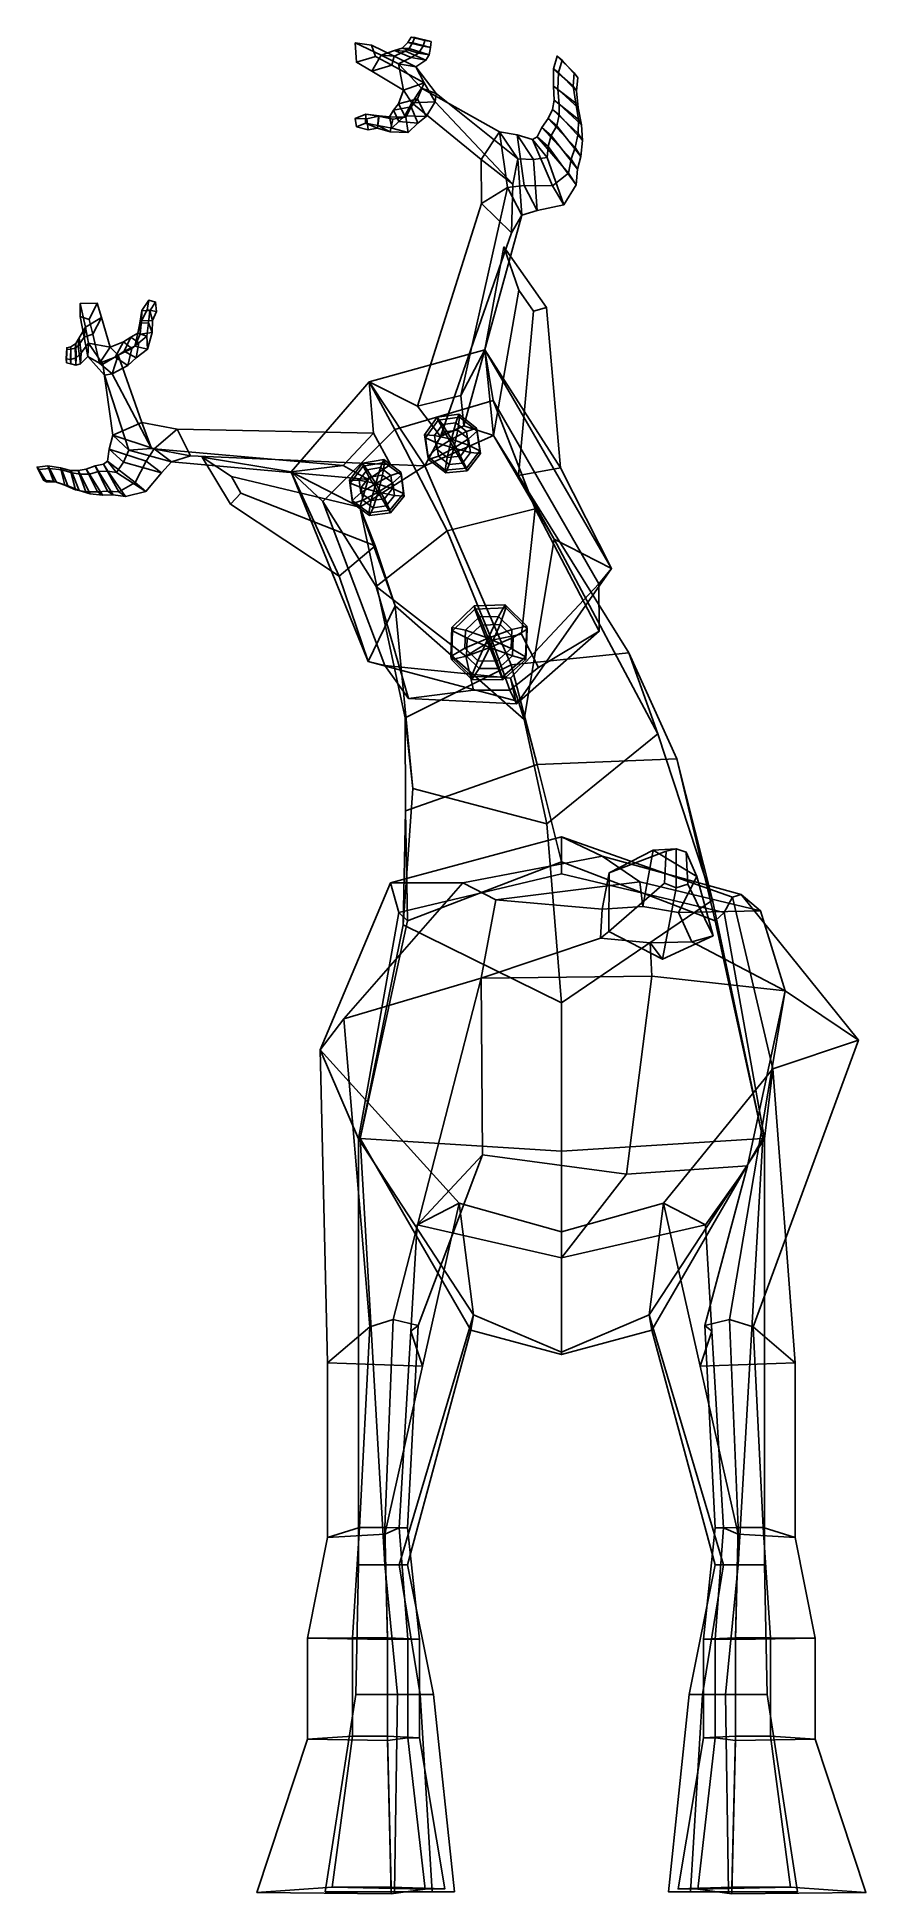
# Model space of a CAD drawing. Extents: x -145 to 84, y -151 to 364.
import ezdxf

# ---------------------------------------------------------------- set-up
doc = ezdxf.new("R2010")
doc.units = 0

msp = doc.modelspace()

# ---------------------------------------------------------------- linework, layer by layer
for points in [[(-57.209396, 362.201935, 188.725815), (-52.739746, 361.524475, 187.357483), (-51.609909, 358.399811, 186.522003), (-56.867954, 356.816132, 188.086014)], [(-50.028374, 358.768646, 191.653244), (-57.209396, 362.201935, 188.725815), (-56.867954, 356.816132, 188.086014), (-52.61097, 354.3526, 189.770981)], [(-50.028374, 358.768646, 191.653244), (-46.42503, 358.520447, 189.298279), (-52.739746, 361.524475, 187.357483), (-57.209396, 362.201935, 188.725815)], [(-46.42503, 358.520447, 189.298279), (-47.078739, 356.011017, 187.741486), (-51.609909, 358.399811, 186.522003), (-52.739746, 361.524475, 187.357483)], [(-41.656738, 358.101776, 190.708862), (-39.624702, 359.364105, 188.287827), (-44.175438, 360.769623, 187.926178), (-46.269798, 360.094116, 189.312576)], [(-46.269798, 360.094116, 189.312576), (-44.175438, 360.769623, 187.926178), (-42.208443, 360.682281, 185.260757), (-43.292843, 359.906372, 186.904526)], [(-39.624702, 359.364105, 188.287827), (-38.401093, 361.270569, 183.965881), (-42.586548, 362.303619, 184.257904), (-44.175438, 360.769623, 187.926178)], [(-44.175438, 360.769623, 187.926178), (-42.586548, 362.303619, 184.257904), (-41.338974, 362.227875, 181.637848), (-42.208443, 360.682281, 185.260757)], [(-43.292843, 359.906372, 186.904526), (-42.208443, 360.682281, 185.260757), (-36.7215, 358.898407, 185.256912), (-37.594772, 357.414032, 188.107224)], [(-38.401093, 361.270569, 183.965881), (-37.883194, 362.89447, 180.11026), (-41.658791, 363.793152, 180.494766), (-42.586548, 362.303619, 184.257904)], [(-42.586548, 362.303619, 184.257904), (-41.658791, 363.793152, 180.494766), (-40.636444, 363.716431, 178.103943), (-41.338974, 362.227875, 181.637848)], [(-42.208443, 360.682281, 185.260757), (-41.338974, 362.227875, 181.637848), (-36.370197, 360.895264, 180.902618), (-36.7215, 358.898407, 185.256912)], [(-36.168556, 362.555115, 177.299637), (-40.636444, 363.716431, 178.103943), (-41.658791, 363.793152, 180.494766), (-37.883194, 362.89447, 180.11026)], [(-41.338974, 362.227875, 181.637848), (-40.636444, 363.716431, 178.103943), (-36.168556, 362.555115, 177.299637), (-36.370197, 360.895264, 180.902618)], [(-36.7215, 358.898407, 185.256912), (-36.370197, 360.895264, 180.902618), (-38.401093, 361.270569, 183.965881), (-39.624702, 359.364105, 188.287827)], [(-36.370197, 360.895264, 180.902618), (-36.168556, 362.555115, 177.299637), (-37.883194, 362.89447, 180.11026), (-38.401093, 361.270569, 183.965881)], [(-52.61097, 354.3526, 189.770981), (-56.867954, 356.816132, 188.086014), (-51.609909, 358.399811, 186.522003), (-47.078739, 356.011017, 187.741486)], [(-43.791931, 349.063019, 193.314331), (-45.230873, 356.394897, 193.626785), (-50.028374, 358.768646, 191.653244), (-52.61097, 354.3526, 189.770981)], [(-43.791931, 349.063019, 193.314331), (-52.61097, 354.3526, 189.770981), (-47.078739, 356.011017, 187.741486), (-38.09042, 351.077789, 190.195557)], [(-45.230873, 356.394897, 193.626785), (-41.656738, 358.101776, 190.708862), (-46.269798, 360.094116, 189.312576), (-50.028374, 358.768646, 191.653244)], [(-50.028374, 358.768646, 191.653244), (-46.269798, 360.094116, 189.312576), (-43.292843, 359.906372, 186.904526), (-46.42503, 358.520447, 189.298279)], [(-38.09042, 351.077789, 190.195557), (-47.078739, 356.011017, 187.741486), (-46.42503, 358.520447, 189.298279), (-40.429108, 355.559692, 191.159271)], [(-46.42503, 358.520447, 189.298279), (-43.292843, 359.906372, 186.904526), (-37.594772, 357.414032, 188.107224), (-40.429108, 355.559692, 191.159271)], [(-40.429108, 355.559692, 191.159271), (-37.594772, 357.414032, 188.107224), (-41.656738, 358.101776, 190.708862), (-45.230873, 356.394897, 193.626785)], [(-38.830856, 349.632538, 196.450256), (-45.230873, 356.394897, 193.626785), (-43.791931, 349.063019, 193.314331), (-41.523941, 345.614288, 194.861572)], [(-38.830856, 349.632538, 196.450256), (-34.792301, 348.147949, 192.987656), (-40.429108, 355.559692, 191.159271), (-45.230873, 356.394897, 193.626785)], [(-37.594772, 357.414032, 188.107224), (-36.7215, 358.898407, 185.256912), (-39.624702, 359.364105, 188.287827), (-41.656738, 358.101776, 190.708862)], [(-34.792301, 348.147949, 192.987656), (-34.998318, 345.861755, 191.325943), (-38.09042, 351.077789, 190.195557), (-40.429108, 355.559692, 191.159271)], [(3.257253, 350.233032, 181.931717), (3.534431, 353.869751, 179.4272), (-1.220804, 358.520691, 180.188141), (-2.191227, 354.985229, 183.090546)], [(-2.191227, 354.985229, 183.090546), (-1.220804, 358.520691, 180.188141), (0.173957, 357.388702, 177.577469), (-0.840247, 353.942902, 180.128036)], [(3.534431, 353.869751, 179.4272), (4.515545, 352.475128, 176.508102), (0.173957, 357.388702, 177.577469), (-1.220804, 358.520691, 180.188141)], [(-0.840247, 353.942902, 180.128036), (0.173957, 357.388702, 177.577469), (4.515545, 352.475128, 176.508102), (4.152372, 348.86319, 178.647675)], [(-38.09042, 351.077789, 190.195557), (-39.906868, 346.67868, 188.320496), (-45.203869, 345.314545, 191.197906), (-43.791931, 349.063019, 193.314331)], [(-34.998318, 345.861755, 191.325943), (-37.548523, 341.744019, 189.103928), (-39.906868, 346.67868, 188.320496), (-38.09042, 351.077789, 190.195557)], [(3.964723, 345.519012, 184.784454), (3.257253, 350.233032, 181.931717), (-2.191227, 354.985229, 183.090546), (-2.214362, 350.211731, 186.49733)], [(-2.214362, 350.211731, 186.49733), (-2.191227, 354.985229, 183.090546), (-0.840247, 353.942902, 180.128036), (-1.00257, 349.317413, 183.139877)], [(4.760288, 340.924561, 187.547729), (3.964723, 345.519012, 184.784454), (-2.214362, 350.211731, 186.49733), (-1.998214, 346.277252, 189.325836)], [(-1.998214, 346.277252, 189.325836), (-2.214362, 350.211731, 186.49733), (-1.00257, 349.317413, 183.139877), (-0.603765, 345.222992, 185.614929)], [(-1.00257, 349.317413, 183.139877), (-0.840247, 353.942902, 180.128036), (4.152372, 348.86319, 178.647675), (4.681122, 344.2146, 181.097336)], [(4.152372, 348.86319, 178.647675), (4.515545, 352.475128, 176.508102), (3.534431, 353.869751, 179.4272), (3.257253, 350.233032, 181.931717)], [(4.681122, 344.2146, 181.097336), (4.152372, 348.86319, 178.647675), (3.257253, 350.233032, 181.931717), (3.964723, 345.519012, 184.784454)], [(-39.906868, 346.67868, 188.320496), (-41.716091, 344.489594, 187.16008), (-46.556667, 343.519531, 189.799744), (-45.203869, 345.314545, 191.197906)], [(-45.203869, 345.314545, 191.197906), (-46.556667, 343.519531, 189.799744), (-45.109272, 340.395721, 190.796158), (-43.415039, 341.974609, 192.420578)], [(-43.791931, 349.063019, 193.314331), (-45.203869, 345.314545, 191.197906), (-43.415039, 341.974609, 192.420578), (-41.523941, 345.614288, 194.861572)], [(-41.523941, 345.614288, 194.861572), (-43.415039, 341.974609, 192.420578), (-37.548523, 341.744019, 189.103928), (-34.998318, 345.861755, 191.325943)], [(-37.548523, 341.744019, 189.103928), (-39.85804, 339.941925, 187.723434), (-41.716091, 344.489594, 187.16008), (-39.906868, 346.67868, 188.320496)], [(-17.154545, 337.531525, 204.196701), (-38.830856, 349.632538, 196.450256), (-41.523941, 345.614288, 194.861572), (-22.235655, 329.88501, 204.893051)], [(-13.483819, 323.028992, 198.187912), (-22.235655, 329.88501, 204.893051), (-41.523941, 345.614288, 194.861572), (-34.998318, 345.861755, 191.325943)], [(-12.127224, 330.031342, 199.40239), (-34.792301, 348.147949, 192.987656), (-38.830856, 349.632538, 196.450256), (-17.154545, 337.531525, 204.196701)], [(-12.127224, 330.031342, 199.40239), (-13.483819, 323.028992, 198.187912), (-34.998318, 345.861755, 191.325943), (-34.792301, 348.147949, 192.987656)], [(4.651094, 337.078339, 190.188232), (4.760288, 340.924561, 187.547729), (-1.998214, 346.277252, 189.325836), (-2.514329, 343.699829, 191.585281)], [(-2.514329, 343.699829, 191.585281), (-1.998214, 346.277252, 189.325836), (-0.603765, 345.222992, 185.614929), (-0.657724, 342.203613, 187.563049)], [(-0.603765, 345.222992, 185.614929), (-1.00257, 349.317413, 183.139877), (4.681122, 344.2146, 181.097336), (5.595669, 339.42337, 183.466248)], [(-0.657724, 342.203613, 187.563049), (-0.603765, 345.222992, 185.614929), (5.595669, 339.42337, 183.466248), (5.864353, 335.1362, 185.723206)], [(5.595669, 339.42337, 183.466248), (4.681122, 344.2146, 181.097336), (3.964723, 345.519012, 184.784454), (4.760288, 340.924561, 187.547729)], [(-50.780876, 341.857971, 183.214462), (-53.996723, 341.118195, 181.805725), (-57.236736, 341.186646, 183.751526), (-54.304321, 342.439606, 185.57988)], [(-54.304321, 342.439606, 185.57988), (-57.236736, 341.186646, 183.751526), (-56.85461, 338.936981, 184.078537), (-54.333134, 339.929352, 185.744507)], [(-53.651623, 338.03891, 181.742828), (-56.85461, 338.936981, 184.078537), (-57.236736, 341.186646, 183.751526), (-53.996723, 341.118195, 181.805725)], [(-54.333134, 339.929352, 185.744507), (-56.85461, 338.936981, 184.078537), (-53.651623, 338.03891, 181.742828), (-51.059711, 338.543152, 182.897186)], [(-50.588402, 342.009888, 187.191116), (-54.304321, 342.439606, 185.57988), (-54.333134, 339.929352, 185.744507), (-50.929325, 339.277832, 187.26915)], [(-50.929325, 339.277832, 187.26915), (-54.333134, 339.929352, 185.744507), (-51.059711, 338.543152, 182.897186), (-47.525299, 337.52298, 183.947937)], [(-46.778393, 341.05011, 184.424026), (-50.780876, 341.857971, 183.214462), (-54.304321, 342.439606, 185.57988), (-50.588402, 342.009888, 187.191116)], [(-51.059711, 338.543152, 182.897186), (-53.651623, 338.03891, 181.742828), (-53.996723, 341.118195, 181.805725), (-50.780876, 341.857971, 183.214462)], [(-47.525299, 337.52298, 183.947937), (-51.059711, 338.543152, 182.897186), (-50.780876, 341.857971, 183.214462), (-46.778393, 341.05011, 184.424026)], [(-47.662689, 341.664948, 188.511612), (-50.588402, 342.009888, 187.191116), (-50.929325, 339.277832, 187.26915), (-47.011559, 338.573029, 189.03801)], [(-43.188866, 341.630493, 185.891815), (-46.778393, 341.05011, 184.424026), (-50.588402, 342.009888, 187.191116), (-47.662689, 341.664948, 188.511612)], [(-41.716091, 344.489594, 187.16008), (-43.188866, 341.630493, 185.891815), (-47.662689, 341.664948, 188.511612), (-46.556667, 343.519531, 189.799744)], [(-46.556667, 343.519531, 189.799744), (-47.662689, 341.664948, 188.511612), (-47.011559, 338.573029, 189.03801), (-45.109272, 340.395721, 190.796158)], [(-42.529266, 337.349854, 185.907944), (-47.525299, 337.52298, 183.947937), (-46.778393, 341.05011, 184.424026), (-43.188866, 341.630493, 185.891815)], [(-45.109272, 340.395721, 190.796158), (-47.011559, 338.573029, 189.03801), (-42.529266, 337.349854, 185.907944), (-39.85804, 339.941925, 187.723434)], [(-43.415039, 341.974609, 192.420578), (-45.109272, 340.395721, 190.796158), (-39.85804, 339.941925, 187.723434), (-37.548523, 341.744019, 189.103928)], [(-39.85804, 339.941925, 187.723434), (-42.529266, 337.349854, 185.907944), (-43.188866, 341.630493, 185.891815), (-41.716091, 344.489594, 187.16008)], [(2.726069, 329.930267, 195.832382), (3.776738, 333.189941, 193.171768), (-3.643111, 341.189636, 194.072327), (-5.446861, 338.751556, 196.808197)], [(-5.446861, 338.751556, 196.808197), (-3.643111, 341.189636, 194.072327), (-1.280307, 339.147095, 189.74939), (-2.842676, 336.5065, 192.012421)], [(3.776738, 333.189941, 193.171768), (4.651094, 337.078339, 190.188232), (-2.514329, 343.699829, 191.585281), (-3.643111, 341.189636, 194.072327)], [(-3.643111, 341.189636, 194.072327), (-2.514329, 343.699829, 191.585281), (-0.657724, 342.203613, 187.563049), (-1.280307, 339.147095, 189.74939)], [(-1.280307, 339.147095, 189.74939), (-0.657724, 342.203613, 187.563049), (5.864353, 335.1362, 185.723206), (5.407629, 330.707397, 188.320755)], [(5.864353, 335.1362, 185.723206), (5.595669, 339.42337, 183.466248), (4.760288, 340.924561, 187.547729), (4.651094, 337.078339, 190.188232)], [(-47.011559, 338.573029, 189.03801), (-50.929325, 339.277832, 187.26915), (-47.525299, 337.52298, 183.947937), (-42.529266, 337.349854, 185.907944)], [(-14.912747, 322.040283, 208.136414), (-17.154545, 337.531525, 204.196701), (-22.235655, 329.88501, 204.893051), (-22.156126, 317.625153, 208.180832)], [(-14.912747, 322.040283, 208.136414), (-10.314656, 322.677368, 205.91333), (-12.263746, 336.710907, 202.349609), (-17.154545, 337.531525, 204.196701)], [(-17.154545, 337.531525, 204.196701), (-12.263746, 336.710907, 202.349609), (-7.75767, 329.844849, 198.042007), (-12.127224, 330.031342, 199.40239)], [(-10.314656, 322.677368, 205.91333), (-2.511525, 322.51828, 203.009506), (-8.052352, 335.390839, 201.092865), (-12.263746, 336.710907, 202.349609)], [(-12.263746, 336.710907, 202.349609), (-8.052352, 335.390839, 201.092865), (-3.912165, 330.42569, 196.317902), (-7.75767, 329.844849, 198.042007)], [(-2.511525, 322.51828, 203.009506), (1.976655, 326.097717, 198.782745), (-6.685314, 336.183289, 199.485107), (-8.052352, 335.390839, 201.092865)], [(-8.052352, 335.390839, 201.092865), (-6.685314, 336.183289, 199.485107), (-3.659278, 333.480377, 194.257675), (-3.912165, 330.42569, 196.317902)], [(1.976655, 326.097717, 198.782745), (2.726069, 329.930267, 195.832382), (-5.446861, 338.751556, 196.808197), (-6.685314, 336.183289, 199.485107)], [(-6.685314, 336.183289, 199.485107), (-5.446861, 338.751556, 196.808197), (-2.842676, 336.5065, 192.012421), (-3.659278, 333.480377, 194.257675)], [(-3.659278, 333.480377, 194.257675), (-2.842676, 336.5065, 192.012421), (4.510222, 327.187378, 190.45195), (4.078514, 322.866699, 192.887054)], [(-2.842676, 336.5065, 192.012421), (-1.280307, 339.147095, 189.74939), (5.407629, 330.707397, 188.320755), (4.510222, 327.187378, 190.45195)], [(5.407629, 330.707397, 188.320755), (5.864353, 335.1362, 185.723206), (4.651094, 337.078339, 190.188232), (3.776738, 333.189941, 193.171768)], [(-22.156126, 317.625153, 208.180832), (-22.235655, 329.88501, 204.893051), (-13.483819, 323.028992, 198.187912), (-13.828407, 309.544403, 200.1819)], [(-10.936101, 314.39032, 202.078445), (-13.828407, 309.544403, 200.1819), (-13.483819, 323.028992, 198.187912), (-12.127224, 330.031342, 199.40239)], [(-12.127224, 330.031342, 199.40239), (-7.75767, 329.844849, 198.042007), (-6.724673, 315.679199, 200.458694), (-10.936101, 314.39032, 202.078445)], [(-7.75767, 329.844849, 198.042007), (-3.912165, 330.42569, 196.317902), (0.65475, 317.254517, 197.314056), (-6.724673, 315.679199, 200.458694)], [(-3.912165, 330.42569, 196.317902), (-3.659278, 333.480377, 194.257675), (4.078514, 322.866699, 192.887054), (0.65475, 317.254517, 197.314056)], [(4.078514, 322.866699, 192.887054), (4.510222, 327.187378, 190.45195), (2.726069, 329.930267, 195.832382), (1.976655, 326.097717, 198.782745)], [(4.510222, 327.187378, 190.45195), (5.407629, 330.707397, 188.320755), (3.776738, 333.189941, 193.171768), (2.726069, 329.930267, 195.832382)], [(0.65475, 317.254517, 197.314056), (4.078514, 322.866699, 192.887054), (1.976655, 326.097717, 198.782745), (-2.511525, 322.51828, 203.009506)], [(-39.966473, 261.395996, 216.26712), (-27.915178, 264.390961, 216.144867), (-14.912747, 322.040283, 208.136414), (-22.156126, 317.625153, 208.180832)], [(-27.915178, 264.390961, 216.144867), (-27.028913, 256.014587, 207.362335), (-10.936101, 314.39032, 202.078445), (-14.912747, 322.040283, 208.136414)], [(-10.936101, 314.39032, 202.078445), (-6.724673, 315.679199, 200.458694), (-10.314656, 322.677368, 205.91333), (-14.912747, 322.040283, 208.136414)], [(-6.724673, 315.679199, 200.458694), (0.65475, 317.254517, 197.314056), (-2.511525, 322.51828, 203.009506), (-10.314656, 322.677368, 205.91333)], [(-39.966473, 261.395996, 216.26712), (-22.156126, 317.625153, 208.180832), (-13.828407, 309.544403, 200.1819), (-33.591049, 253.014435, 204.216492)], [(-27.028913, 256.014587, 207.362335), (-33.591049, 253.014435, 204.216492), (-13.828407, 309.544403, 200.1819), (-10.936101, 314.39032, 202.078445)], [(-11.784504, 293.580505, 206.96315), (-18.888695, 253.328079, 204.243912), (-21.243214, 277.062775, 227.635773), (-15.968771, 305.584991, 214.296143)], [(-4.126822, 288.759857, 210.91185), (-15.968771, 305.584991, 214.296143), (-21.243214, 277.062775, 227.635773), (-0.22027, 244.299545, 222.099945)], [(-15.968771, 305.584991, 214.296143), (-4.126822, 288.759857, 210.91185), (-7.767968, 287.828491, 205.850845), (-11.784504, 293.580505, 206.96315)], [(-7.767968, 287.828491, 205.850845), (-11.893986, 242.176712, 202.527786), (-18.888695, 253.328079, 204.243912), (-11.784504, 293.580505, 206.96315)], [(-133.50029, 289.949005, 179.942413), (-128.798782, 289.958862, 180.082626), (-131.018997, 285.515106, 177.887115), (-133.577393, 286.268311, 178.336777)], [(-132.090195, 283.348236, 182.708054), (-133.50029, 289.949005, 179.942413), (-133.577393, 286.268311, 178.336777), (-132.425888, 280.57782, 180.160324)], [(-132.090195, 283.348236, 182.708054), (-127.592163, 286.001526, 181.718918), (-128.798782, 289.958862, 180.082626), (-133.50029, 289.949005, 179.942413)], [(-127.592163, 286.001526, 181.718918), (-130.002182, 281.428894, 179.052704), (-131.018997, 285.515106, 177.887115), (-128.798782, 289.958862, 180.082626)], [(-116.480797, 285.113373, 176.82402), (-116.415298, 287.971222, 179.366837), (-114.517479, 290.801605, 177.989639), (-114.972244, 288.136871, 175.808899)], [(-116.415298, 287.971222, 179.366837), (-114.200264, 287.868958, 179.8479), (-112.620041, 290.308258, 178.557739), (-114.517479, 290.801605, 177.989639)], [(-112.314613, 287.668304, 176.098129), (-114.972244, 288.136871, 175.808899), (-114.517479, 290.801605, 177.989639), (-112.620041, 290.308258, 178.557739)], [(-114.200264, 287.868958, 179.8479), (-113.470078, 285.22937, 176.948471), (-112.314613, 287.668304, 176.098129), (-112.620041, 290.308258, 178.557739)], [(-4.126822, 288.759857, 210.91185), (-0.22027, 244.299545, 222.099945), (-11.893986, 242.176712, 202.527786), (-7.767968, 287.828491, 205.850845)], [(-132.090195, 283.348236, 182.708054), (-132.425888, 280.57782, 180.160324), (-134.104782, 278.196411, 177.382202), (-133.805878, 280.395294, 179.933121)], [(-131.226898, 278.947388, 184.59436), (-132.090195, 283.348236, 182.708054), (-133.805878, 280.395294, 179.933121), (-133.257355, 276.26413, 181.227692)], [(-132.425888, 280.57782, 180.160324), (-133.577393, 286.268311, 178.336777), (-131.018997, 285.515106, 177.887115), (-130.002182, 281.428894, 179.052704)], [(-125.252617, 277.787384, 185.199493), (-127.592163, 286.001526, 181.718918), (-132.090195, 283.348236, 182.708054), (-131.226898, 278.947388, 184.59436)], [(-125.252617, 277.787384, 185.199493), (-128.150909, 273.323883, 181.441971), (-130.002182, 281.428894, 179.052704), (-127.592163, 286.001526, 181.718918)], [(-118.392189, 278.053558, 178.860092), (-117.513092, 281.642456, 181.78096), (-117.008118, 284.424103, 180.685074), (-116.845306, 281.369843, 177.781311)], [(-117.513092, 281.642456, 181.78096), (-115.021828, 280.845459, 182.631485), (-114.534241, 284.591522, 181.133987), (-117.008118, 284.424103, 180.685074)], [(-116.845306, 281.369843, 177.781311), (-117.008118, 284.424103, 180.685074), (-116.415298, 287.971222, 179.366837), (-116.480797, 285.113373, 176.82402)], [(-117.008118, 284.424103, 180.685074), (-114.534241, 284.591522, 181.133987), (-114.200264, 287.868958, 179.8479), (-116.415298, 287.971222, 179.366837)], [(-113.537224, 281.886719, 177.810379), (-116.845306, 281.369843, 177.781311), (-116.480797, 285.113373, 176.82402), (-113.470078, 285.22937, 176.948471)], [(-113.470078, 285.22937, 176.948471), (-116.480797, 285.113373, 176.82402), (-114.972244, 288.136871, 175.808899), (-112.314613, 287.668304, 176.098129)], [(-115.021828, 280.845459, 182.631485), (-114.87294, 277.224304, 179.353455), (-113.537224, 281.886719, 177.810379), (-114.534241, 284.591522, 181.133987)], [(-114.534241, 284.591522, 181.133987), (-113.537224, 281.886719, 177.810379), (-113.470078, 285.22937, 176.948471), (-114.200264, 287.868958, 179.8479)], [(-134.615997, 274.85788, 178.532196), (-134.723358, 278.776764, 178.320236), (-136.085312, 277.919495, 174.399033), (-136.180634, 274.417572, 173.952209)], [(-134.723358, 278.776764, 178.320236), (-134.879059, 277.491394, 175.584366), (-136.099838, 277.250061, 171.762238), (-136.085312, 277.919495, 174.399033)], [(-133.805878, 280.395294, 179.933121), (-134.104782, 278.196411, 177.382202), (-134.879059, 277.491394, 175.584366), (-134.723358, 278.776764, 178.320236)], [(-134.104782, 278.196411, 177.382202), (-133.461487, 273.187897, 178.484879), (-134.709763, 272.844269, 175.429184), (-134.879059, 277.491394, 175.584366)], [(-133.257355, 276.26413, 181.227692), (-133.805878, 280.395294, 179.933121), (-134.723358, 278.776764, 178.320236), (-134.615997, 274.85788, 178.532196)], [(-132.425888, 280.57782, 180.160324), (-131.432358, 275.186127, 181.936722), (-133.461487, 273.187897, 178.484879), (-134.104782, 278.196411, 177.382202)], [(-131.432358, 275.186127, 181.936722), (-131.226898, 278.947388, 184.59436), (-133.257355, 276.26413, 181.227692), (-133.461487, 273.187897, 178.484879)], [(-128.150909, 273.323883, 181.441971), (-131.432358, 275.186127, 181.936722), (-132.425888, 280.57782, 180.160324), (-130.002182, 281.428894, 179.052704)], [(-127.229012, 273.061371, 187.805878), (-131.226898, 278.947388, 184.59436), (-131.432358, 275.186127, 181.936722), (-126.786118, 270.068756, 184.323059)], [(-127.229012, 273.061371, 187.805878), (-122.985901, 275.544159, 186.997635), (-125.252617, 277.787384, 185.199493), (-131.226898, 278.947388, 184.59436)], [(-128.150909, 273.323883, 181.441971), (-125.252617, 277.787384, 185.199493), (-121.506485, 279.24527, 183.74144), (-123.786301, 275.067871, 180.334259)], [(-125.252617, 277.787384, 185.199493), (-122.985901, 275.544159, 186.997635), (-119.172195, 277.404083, 185.229462), (-121.506485, 279.24527, 183.74144)], [(-123.786301, 275.067871, 180.334259), (-121.506485, 279.24527, 183.74144), (-119.504913, 280.567322, 182.715164), (-121.34343, 276.723236, 179.622711)], [(-121.506485, 279.24527, 183.74144), (-119.172195, 277.404083, 185.229462), (-117.237656, 279.034302, 183.973328), (-119.504913, 280.567322, 182.715164)], [(-121.34343, 276.723236, 179.622711), (-119.504913, 280.567322, 182.715164), (-117.513092, 281.642456, 181.78096), (-118.392189, 278.053558, 178.860092)], [(-119.172195, 277.404083, 185.229462), (-120.288185, 272.737732, 181.55896), (-117.99041, 274.82254, 180.607559), (-117.237656, 279.034302, 183.973328)], [(-119.504913, 280.567322, 182.715164), (-117.237656, 279.034302, 183.973328), (-115.021828, 280.845459, 182.631485), (-117.513092, 281.642456, 181.78096)], [(-114.87294, 277.224304, 179.353455), (-118.392189, 278.053558, 178.860092), (-116.845306, 281.369843, 177.781311), (-113.537224, 281.886719, 177.810379)], [(-117.237656, 279.034302, 183.973328), (-117.99041, 274.82254, 180.607559), (-114.87294, 277.224304, 179.353455), (-115.021828, 280.845459, 182.631485)], [(-136.180634, 274.417572, 173.952209), (-136.085312, 277.919495, 174.399033), (-137.256989, 277.648773, 170.443283), (-137.372314, 274.516144, 169.920059)], [(-137.302948, 273.491791, 167.10463), (-137.372314, 274.516144, 169.920059), (-137.256989, 277.648773, 170.443283), (-137.241562, 277.140839, 168.04808)], [(-136.138275, 273.158234, 170.871185), (-136.180634, 274.417572, 173.952209), (-137.372314, 274.516144, 169.920059), (-137.302948, 273.491791, 167.10463)], [(-136.099838, 277.250061, 171.762238), (-136.138275, 273.158234, 170.871185), (-137.302948, 273.491791, 167.10463), (-137.241562, 277.140839, 168.04808)], [(-136.085312, 277.919495, 174.399033), (-136.099838, 277.250061, 171.762238), (-137.241562, 277.140839, 168.04808), (-137.256989, 277.648773, 170.443283)], [(-134.709763, 272.844269, 175.429184), (-134.615997, 274.85788, 178.532196), (-136.180634, 274.417572, 173.952209), (-136.138275, 273.158234, 170.871185)], [(-134.879059, 277.491394, 175.584366), (-134.709763, 272.844269, 175.429184), (-136.138275, 273.158234, 170.871185), (-136.099838, 277.250061, 171.762238)], [(-133.461487, 273.187897, 178.484879), (-133.257355, 276.26413, 181.227692), (-134.615997, 274.85788, 178.532196), (-134.709763, 272.844269, 175.429184)], [(-126.786118, 270.068756, 184.323059), (-131.432358, 275.186127, 181.936722), (-128.150909, 273.323883, 181.441971), (-124.673393, 270.414459, 183.015289)], [(-124.673393, 270.414459, 183.015289), (-128.150909, 273.323883, 181.441971), (-123.786301, 275.067871, 180.334259), (-120.288185, 272.737732, 181.55896)], [(-124.448082, 253.355133, 195.462845), (-116.434471, 256.900513, 197.401917), (-122.985901, 275.544159, 186.997635), (-127.229012, 273.061371, 187.805878)], [(-119.986404, 249.261139, 191.354126), (-124.448082, 253.355133, 195.462845), (-127.229012, 273.061371, 187.805878), (-126.786118, 270.068756, 184.323059)], [(-122.985901, 275.544159, 186.997635), (-124.673393, 270.414459, 183.015289), (-120.288185, 272.737732, 181.55896), (-119.172195, 277.404083, 185.229462)], [(-113.74382, 249.726563, 191.035446), (-124.673393, 270.414459, 183.015289), (-122.985901, 275.544159, 186.997635), (-116.434471, 256.900513, 197.401917)], [(-120.288185, 272.737732, 181.55896), (-123.786301, 275.067871, 180.334259), (-121.34343, 276.723236, 179.622711), (-117.99041, 274.82254, 180.607559)], [(-117.99041, 274.82254, 180.607559), (-121.34343, 276.723236, 179.622711), (-118.392189, 278.053558, 178.860092), (-114.87294, 277.224304, 179.353455)], [(-27.915178, 264.390961, 216.144867), (-39.966473, 261.395996, 216.26712), (-53.324348, 268.144318, 227.907288), (-21.243214, 277.062775, 227.635773)], [(-21.243214, 277.062775, 227.635773), (-53.324348, 268.144318, 227.907288), (-46.201691, 254.954636, 249.354492), (-18.932785, 262.968018, 249.387466)], [(-27.028913, 256.014587, 207.362335), (-27.915178, 264.390961, 216.144867), (-21.243214, 277.062775, 227.635773), (-18.888695, 253.328079, 204.243912)], [(-21.243214, 277.062775, 227.635773), (-18.932785, 262.968018, 249.387466), (10.348775, 212.120285, 241.841263), (13.928952, 216.430206, 218.470718)], [(-119.986404, 249.261139, 191.354126), (-126.786118, 270.068756, 184.323059), (-124.673393, 270.414459, 183.015289), (-113.74382, 249.726563, 191.035446)], [(-60.541859, 244.972534, 214.569489), (-74.981422, 243.252396, 224.75058), (-53.324348, 268.144318, 227.907288), (-52.124081, 253.985794, 215.65274)], [(-74.981422, 243.252396, 224.75058), (-66.170609, 234.947861, 247.121262), (-46.201691, 254.954636, 249.354492), (-53.324348, 268.144318, 227.907288)], [(-33.591049, 253.014435, 204.216492), (-37.861786, 244.8871, 195.948746), (-53.324348, 268.144318, 227.907288), (-39.966473, 261.395996, 216.26712)], [(-47.427418, 245.236496, 203.617737), (-52.124081, 253.985794, 215.65274), (-53.324348, 268.144318, 227.907288), (-37.861786, 244.8871, 195.948746)], [(-46.201691, 254.954636, 249.354492), (-31.676588, 226.826752, 273.946777), (-7.317528, 232.911377, 273.828918), (-18.932785, 262.968018, 249.387466)], [(10.518788, 198.980377, 273.581085), (10.348775, 212.120285, 241.841263), (-18.932785, 262.968018, 249.387466), (-7.317528, 232.911377, 273.828918)], [(-37.749542, 252.685333, 261.990723), (-34.242649, 257.585358, 262.600433), (-34.465565, 258.387543, 257.749023), (-37.966496, 253.477737, 257.13736)], [(-35.210396, 253.335388, 252.961014), (-37.966496, 253.477737, 257.13736), (-34.465565, 258.387543, 257.749023), (-33.029408, 256.359924, 253.333145)], [(-34.656631, 251.284607, 265.671936), (-32.466125, 254.293182, 266.040985), (-34.242649, 257.585358, 262.600433), (-37.749542, 252.685333, 261.990723)], [(-28.273561, 258.418518, 262.46286), (-28.490511, 259.210907, 257.609528), (-34.465565, 258.387543, 257.749023), (-34.242649, 257.585358, 262.600433)], [(-29.334736, 256.837494, 253.245499), (-33.029408, 256.359924, 253.333145), (-34.465565, 258.387543, 257.749023), (-28.490511, 259.210907, 257.609528)], [(-28.780972, 254.786713, 265.956421), (-28.273561, 258.418518, 262.46286), (-34.242649, 257.585358, 262.600433), (-32.466125, 254.293182, 266.040985)], [(-23.548386, 255.30722, 256.797974), (-26.293636, 254.427856, 252.74855), (-29.334736, 256.837494, 253.245499), (-28.490511, 259.210907, 257.609528)], [(-25.762533, 252.415726, 265.466766), (-23.345528, 254.538681, 261.655884), (-28.273561, 258.418518, 262.46286), (-28.780972, 254.786713, 265.956421)], [(-23.345528, 254.538681, 261.655884), (-23.548386, 255.30722, 256.797974), (-28.490511, 259.210907, 257.609528), (-28.273561, 258.418518, 262.46286)], [(-113.025627, 249.6259, 201.011719), (-124.448082, 253.355133, 195.462845), (-125.47049, 249.54895, 193.451904), (-115.263756, 246.218185, 198.476074)], [(-124.448082, 253.355133, 195.462845), (-119.986404, 249.261139, 191.354126), (-121.515274, 245.880371, 189.78064), (-125.47049, 249.54895, 193.451904)], [(-113.025627, 249.6259, 201.011719), (-106.590668, 255.041595, 202.000473), (-116.434471, 256.900513, 197.401917), (-124.448082, 253.355133, 195.462845)], [(-106.590668, 255.041595, 202.000473), (-102.884209, 247.698486, 194.415451), (-113.74382, 249.726563, 191.035446), (-116.434471, 256.900513, 197.401917)], [(-113.025627, 249.6259, 201.011719), (-60.541859, 244.972534, 214.569489), (-52.124081, 253.985794, 215.65274), (-106.590668, 255.041595, 202.000473)], [(-52.124081, 253.985794, 215.65274), (-47.427418, 245.236496, 203.617737), (-102.884209, 247.698486, 194.415451), (-106.590668, 255.041595, 202.000473)], [(-46.201691, 254.954636, 249.354492), (-66.170609, 234.947861, 247.121262), (-51.396156, 211.416794, 272.379456), (-31.676588, 226.826752, 273.946777)], [(-36.860489, 246.678436, 261.031494), (-37.749542, 252.685333, 261.990723), (-37.966496, 253.477737, 257.13736), (-37.063351, 247.447006, 256.173615)], [(-37.063351, 247.447006, 256.173615), (-37.966496, 253.477737, 257.13736), (-35.210396, 253.335388, 252.961014), (-34.646339, 249.569931, 252.362686)], [(-27.028913, 256.014587, 207.362335), (-18.888695, 253.328079, 204.243912), (-37.861786, 244.8871, 195.948746), (-33.591049, 253.014435, 204.216492)], [(18.677746, 192.977249, 161.715836), (-13.950394, 189.684677, 156.99942), (-37.861786, 244.8871, 195.948746), (-18.888695, 253.328079, 204.243912)], [(-34.115238, 247.557861, 265.080902), (-34.656631, 251.284607, 265.671936), (-37.749542, 252.685333, 261.990723), (-36.860489, 246.678436, 261.031494)], [(-30.532677, 252.236404, 251.054428), (-35.210396, 253.335388, 252.961014), (-33.029408, 256.359924, 253.333145)], [(-34.646339, 249.569931, 252.362686), (-35.210396, 253.335388, 252.961014), (-30.532677, 252.236404, 251.054428)], [(-29.8762, 249.749329, 266.775055), (-32.466125, 254.293182, 266.040985), (-34.656631, 251.284607, 265.671936)], [(-30.532677, 252.236404, 251.054428), (-33.029408, 256.359924, 253.333145), (-29.334736, 256.837494, 253.245499)], [(-29.8762, 249.749329, 266.775055), (-28.780972, 254.786713, 265.956421), (-32.466125, 254.293182, 266.040985)], [(-26.293636, 254.427856, 252.74855), (-30.532677, 252.236404, 251.054428), (-29.334736, 256.837494, 253.245499)], [(-25.734251, 250.576889, 252.14917), (-30.532677, 252.236404, 251.054428), (-26.293636, 254.427856, 252.74855)], [(-29.8762, 249.749329, 266.775055), (-25.762533, 252.415726, 265.466766), (-28.780972, 254.786713, 265.956421)], [(-25.225374, 248.603729, 264.874573), (-25.762533, 252.415726, 265.466766), (-29.8762, 249.749329, 266.775055)], [(-22.657131, 249.052887, 255.83136), (-25.734251, 250.576889, 252.14917), (-26.293636, 254.427856, 252.74855), (-23.548386, 255.30722, 256.797974)], [(-22.46792, 248.308456, 260.693665), (-23.345528, 254.538681, 261.655884), (-25.762533, 252.415726, 265.466766), (-25.225374, 248.603729, 264.874573)], [(-22.46792, 248.308456, 260.693665), (-22.657131, 249.052887, 255.83136), (-23.548386, 255.30722, 256.797974), (-23.345528, 254.538681, 261.655884)], [(18.677746, 192.977249, 161.715836), (-18.888695, 253.328079, 204.243912), (-1.995782, 224.526016, 200.141678), (26.736055, 170.513412, 178.114166)], [(-115.263756, 246.218185, 198.476074), (-125.47049, 249.54895, 193.451904), (-125.974327, 246.218216, 192.131317), (-118.307167, 240.296326, 195.190765)], [(-125.47049, 249.54895, 193.451904), (-121.515274, 245.880371, 189.78064), (-123.473473, 243.077484, 187.800568), (-125.974327, 246.218216, 192.131317)], [(-119.986404, 249.261139, 191.354126), (-108.147453, 245.983841, 195.625183), (-110.922859, 242.97493, 193.651337), (-121.515274, 245.880371, 189.78064)], [(-108.147453, 245.983841, 195.625183), (-119.986404, 249.261139, 191.354126), (-113.74382, 249.726563, 191.035446), (-102.884209, 247.698486, 194.415451)], [(-108.147453, 245.983841, 195.625183), (-113.025627, 249.6259, 201.011719), (-115.263756, 246.218185, 198.476074), (-110.922859, 242.97493, 193.651337)], [(-60.541859, 244.972534, 214.569489), (-113.025627, 249.6259, 201.011719), (-108.147453, 245.983841, 195.625183), (-53.615459, 241.084915, 206.214127)], [(-53.615459, 241.084915, 206.214127), (-108.147453, 245.983841, 195.625183), (-102.884209, 247.698486, 194.415451), (-47.427418, 245.236496, 203.617737)], [(-99.685005, 247.278076, 208.845596), (-91.499054, 241.927841, 202.4366), (-88.905983, 237.300537, 201.579025), (-91.797417, 234.26059, 206.311707)], [(-91.499054, 241.927841, 202.4366), (-99.685005, 247.278076, 208.845596), (-74.981422, 243.252396, 224.75058), (-55.891388, 233.459366, 202.777924)], [(-91.797417, 234.26059, 206.311707), (-61.701138, 214.311539, 220.077301), (-74.981422, 243.252396, 224.75058), (-99.685005, 247.278076, 208.845596)], [(-32.291695, 243.67189, 255.419586), (-37.063351, 247.447006, 256.173615), (-34.646339, 249.569931, 252.362686), (-31.670486, 247.20932, 251.887741)], [(-32.102482, 242.92746, 260.28186), (-36.860489, 246.678436, 261.031494), (-37.063351, 247.447006, 256.173615), (-32.291695, 243.67189, 255.419586)], [(-32.102482, 242.92746, 260.28186), (-31.161608, 245.236191, 264.613129), (-34.115238, 247.557861, 265.080902), (-36.860489, 246.678436, 261.031494)], [(-29.8762, 249.749329, 266.775055), (-34.656631, 251.284607, 265.671936), (-34.115238, 247.557861, 265.080902)], [(-31.670486, 247.20932, 251.887741), (-34.646339, 249.569931, 252.362686), (-30.532677, 252.236404, 251.054428)], [(-31.161608, 245.236191, 264.613129), (-29.8762, 249.749329, 266.775055), (-34.115238, 247.557861, 265.080902)], [(-26.328522, 244.271637, 255.277176), (-32.291695, 243.67189, 255.419586), (-31.670486, 247.20932, 251.887741), (-27.98048, 247.601379, 251.799042)], [(-27.98048, 247.601379, 251.799042), (-31.670486, 247.20932, 251.887741), (-30.532677, 252.236404, 251.054428)], [(-27.48068, 245.64444, 264.527405), (-29.8762, 249.749329, 266.775055), (-31.161608, 245.236191, 264.613129)], [(-27.98048, 247.601379, 251.799042), (-30.532677, 252.236404, 251.054428), (-25.734251, 250.576889, 252.14917)], [(-27.48068, 245.64444, 264.527405), (-25.225374, 248.603729, 264.874573), (-29.8762, 249.749329, 266.775055)], [(-26.328522, 244.271637, 255.277176), (-27.98048, 247.601379, 251.799042), (-25.734251, 250.576889, 252.14917), (-22.657131, 249.052887, 255.83136)], [(-26.144835, 243.537277, 260.141296), (-22.46792, 248.308456, 260.693665), (-25.225374, 248.603729, 264.874573), (-27.48068, 245.64444, 264.527405)], [(-26.144835, 243.537277, 260.141296), (-26.328522, 244.271637, 255.277176), (-22.657131, 249.052887, 255.83136), (-22.46792, 248.308456, 260.693665)], [(-140.975098, 240.624619, 170.868942), (-142.533279, 244.859924, 171.66243), (-145.477554, 244.555664, 168.292389), (-143.734573, 240.8685, 167.925903)], [(-142.533279, 244.859924, 171.66243), (-142.077805, 244.189651, 168.834091), (-144.991684, 243.820801, 165.822708), (-145.477554, 244.555664, 168.292389)], [(-143.734573, 240.8685, 167.925903), (-145.477554, 244.555664, 168.292389), (-144.991684, 243.820801, 165.822708), (-142.907501, 240.466812, 165.205292)], [(-142.077805, 244.189651, 168.834091), (-140.113464, 240.316193, 167.786758), (-142.907501, 240.466812, 165.205292), (-144.991684, 243.820801, 165.822708)], [(-137.819626, 239.482803, 174.230698), (-139.016434, 244.284958, 175.630875), (-142.533279, 244.859924, 171.66243), (-140.975098, 240.624619, 170.868942)], [(-139.016434, 244.284958, 175.630875), (-138.60556, 243.756989, 172.398041), (-142.077805, 244.189651, 168.834091), (-142.533279, 244.859924, 171.66243)], [(-138.60556, 243.756989, 172.398041), (-136.920242, 239.338699, 170.74736), (-140.113464, 240.316193, 167.786758), (-142.077805, 244.189651, 168.834091)], [(-134.801285, 238.233902, 177.471375), (-136.210693, 243.580536, 178.898575), (-139.016434, 244.284958, 175.630875), (-137.819626, 239.482803, 174.230698)], [(-136.210693, 243.580536, 178.898575), (-135.738342, 242.927002, 175.325134), (-138.60556, 243.756989, 172.398041), (-139.016434, 244.284958, 175.630875)], [(-135.738342, 242.927002, 175.325134), (-133.793335, 238.002502, 173.611954), (-136.920242, 239.338699, 170.74736), (-138.60556, 243.756989, 172.398041)], [(-131.962234, 237.704544, 180.535187), (-134.131729, 243.563278, 181.468414), (-136.210693, 243.580536, 178.898575), (-134.801285, 238.233902, 177.471375)], [(-134.131729, 243.563278, 181.468414), (-133.489975, 242.543594, 177.616089), (-135.738342, 242.927002, 175.325134), (-136.210693, 243.580536, 178.898575)], [(-133.489975, 242.543594, 177.616089), (-130.771866, 237.15976, 176.325272), (-133.793335, 238.002502, 173.611954), (-135.738342, 242.927002, 175.325134)], [(-128.768585, 237.684067, 183.971497), (-131.86734, 243.990814, 184.283478), (-134.131729, 243.563278, 181.468414), (-131.962234, 237.704544, 180.535187)], [(-131.86734, 243.990814, 184.283478), (-130.98793, 242.5504, 180.170471), (-133.489975, 242.543594, 177.616089), (-134.131729, 243.563278, 181.468414)], [(-130.98793, 242.5504, 180.170471), (-127.335381, 236.768799, 179.414413), (-130.771866, 237.15976, 176.325272), (-133.489975, 242.543594, 177.616089)], [(-125.951622, 237.866028, 187.01889), (-129.398163, 244.917572, 187.369247), (-131.86734, 243.990814, 184.283478), (-128.768585, 237.684067, 183.971497)], [(-129.398163, 244.917572, 187.369247), (-128.415497, 243.299927, 182.79657), (-130.98793, 242.5504, 180.170471), (-131.86734, 243.990814, 184.283478)], [(-128.415497, 243.299927, 182.79657), (-124.357674, 236.823776, 181.953888), (-127.335381, 236.768799, 179.414413), (-130.98793, 242.5504, 180.170471)], [(-122.838081, 237.68898, 190.393951), (-127.045525, 245.385742, 190.379379), (-129.398163, 244.917572, 187.369247), (-125.951622, 237.866028, 187.01889)], [(-127.045525, 245.385742, 190.379379), (-125.845436, 243.414276, 185.406265), (-128.415497, 243.299927, 182.79657), (-129.398163, 244.917572, 187.369247)], [(-125.845436, 243.414276, 185.406265), (-120.994576, 236.344177, 184.847488), (-124.357674, 236.823776, 181.953888), (-128.415497, 243.299927, 182.79657)], [(-118.307167, 240.296326, 195.190765), (-125.974327, 246.218216, 192.131317), (-127.045525, 245.385742, 190.379379), (-122.838081, 237.68898, 190.393951)], [(-125.974327, 246.218216, 192.131317), (-123.473473, 243.077484, 187.800568), (-125.845436, 243.414276, 185.406265), (-127.045525, 245.385742, 190.379379)], [(-123.473473, 243.077484, 187.800568), (-115.33873, 237.725708, 189.982803), (-120.994576, 236.344177, 184.847488), (-125.845436, 243.414276, 185.406265)], [(-121.515274, 245.880371, 189.78064), (-110.922859, 242.97493, 193.651337), (-115.33873, 237.725708, 189.982803), (-123.473473, 243.077484, 187.800568)], [(-110.922859, 242.97493, 193.651337), (-115.263756, 246.218185, 198.476074), (-118.307167, 240.296326, 195.190765), (-115.33873, 237.725708, 189.982803)], [(-53.615459, 241.084915, 206.214127), (-55.891388, 233.459366, 202.777924), (-74.981422, 243.252396, 224.75058), (-60.541859, 244.972534, 214.569489)], [(-74.981422, 243.252396, 224.75058), (-53.613777, 190.60762, 217.089401), (-49.014709, 189.456802, 240.630585), (-66.170609, 234.947861, 247.121262)], [(-58.569126, 240.08902, 260.953369), (-54.987331, 244.830887, 261.534607), (-55.210247, 245.633087, 256.683167), (-58.786079, 240.881409, 256.100006)], [(-56.098228, 240.88559, 251.949661), (-58.786079, 240.881409, 256.100006), (-55.210247, 245.633087, 256.683167), (-53.87159, 243.811844, 252.304413)], [(-55.54446, 238.834778, 264.660583), (-53.308308, 241.745132, 265.012238), (-54.987331, 244.830887, 261.534607), (-58.569126, 240.08902, 260.953369)], [(-51.529232, 240.024872, 250.084473), (-56.098228, 240.88559, 251.949661), (-53.87159, 243.811844, 252.304413)], [(-53.615459, 241.084915, 206.214127), (-47.427418, 245.236496, 203.617737), (-37.861786, 244.8871, 195.948746), (-55.891388, 233.459366, 202.777924)], [(-43.370121, 175.01239, 160.982025), (-55.891388, 233.459366, 202.777924), (-37.861786, 244.8871, 195.948746), (-13.950394, 189.684677, 156.99942)], [(-49.093143, 245.822205, 261.425476), (-49.310097, 246.614594, 256.572174), (-55.210247, 245.633087, 256.683167), (-54.987331, 244.830887, 261.534607)], [(-50.222569, 244.38765, 252.234146), (-53.87159, 243.811844, 252.304413), (-55.210247, 245.633087, 256.683167), (-49.310097, 246.614594, 256.572174)], [(-49.668804, 242.336853, 264.945038), (-49.093143, 245.822205, 261.425476), (-54.987331, 244.830887, 261.534607), (-53.308308, 241.745132, 265.012238)], [(-51.529232, 240.024872, 250.084473), (-53.87159, 243.811844, 252.304413), (-50.222569, 244.38765, 252.234146)], [(-50.872753, 237.537796, 265.805084), (-49.668804, 242.336853, 264.945038), (-53.308308, 241.745132, 265.012238)], [(-47.290188, 242.216339, 251.77858), (-51.529232, 240.024872, 250.084473), (-50.222569, 244.38765, 252.234146)], [(-46.837418, 238.605316, 251.219772), (-51.529232, 240.024872, 250.084473), (-47.290188, 242.216339, 251.77858)], [(-50.872753, 237.537796, 265.805084), (-46.759087, 240.204269, 264.496826), (-49.668804, 242.336853, 264.945038)], [(-44.544941, 243.095749, 255.827988), (-47.290188, 242.216339, 251.77858), (-50.222569, 244.38765, 252.234146), (-49.310097, 246.614594, 256.572174)], [(-46.759087, 240.204269, 264.496826), (-44.342079, 242.327164, 260.685883), (-49.093143, 245.822205, 261.425476), (-49.668804, 242.336853, 264.945038)], [(-44.342079, 242.327164, 260.685883), (-44.544941, 243.095749, 255.827988), (-49.310097, 246.614594, 256.572174), (-49.093143, 245.822205, 261.425476)], [(-43.82513, 237.230347, 254.926651), (-46.837418, 238.605316, 251.219772), (-47.290188, 242.216339, 251.77858), (-44.544941, 243.095749, 255.827988)], [(-43.635918, 236.485916, 259.78894), (-44.342079, 242.327164, 260.685883), (-46.759087, 240.204269, 264.496826), (-46.328537, 236.632126, 263.945221)], [(-43.635918, 236.485916, 259.78894), (-43.82513, 237.230347, 254.926651), (-44.544941, 243.095749, 255.827988), (-44.342079, 242.327164, 260.685883)], [(-26.144835, 243.537277, 260.141296), (-32.102482, 242.92746, 260.28186), (-32.291695, 243.67189, 255.419586), (-26.328522, 244.271637, 255.277176)], [(-26.144835, 243.537277, 260.141296), (-27.48068, 245.64444, 264.527405), (-31.161608, 245.236191, 264.613129), (-32.102482, 242.92746, 260.28186)], [(-0.22027, 244.299545, 222.099945), (13.928952, 216.430206, 218.470718), (-1.995782, 224.526016, 200.141678), (-11.893986, 242.176712, 202.527786)], [(-140.113464, 240.316193, 167.786758), (-140.975098, 240.624619, 170.868942), (-143.734573, 240.8685, 167.925903), (-142.907501, 240.466812, 165.205292)], [(-136.920242, 239.338699, 170.74736), (-137.819626, 239.482803, 174.230698), (-140.975098, 240.624619, 170.868942), (-140.113464, 240.316193, 167.786758)], [(-133.793335, 238.002502, 173.611954), (-134.801285, 238.233902, 177.471375), (-137.819626, 239.482803, 174.230698), (-136.920242, 239.338699, 170.74736)], [(-130.771866, 237.15976, 176.325272), (-131.962234, 237.704544, 180.535187), (-134.801285, 238.233902, 177.471375), (-133.793335, 238.002502, 173.611954)], [(-127.335381, 236.768799, 179.414413), (-128.768585, 237.684067, 183.971497), (-131.962234, 237.704544, 180.535187), (-130.771866, 237.15976, 176.325272)], [(-124.357674, 236.823776, 181.953888), (-125.951622, 237.866028, 187.01889), (-128.768585, 237.684067, 183.971497), (-127.335381, 236.768799, 179.414413)], [(-120.994576, 236.344177, 184.847488), (-122.838081, 237.68898, 190.393951), (-125.951622, 237.866028, 187.01889), (-124.357674, 236.823776, 181.953888)], [(-115.33873, 237.725708, 189.982803), (-118.307167, 240.296326, 195.190765), (-122.838081, 237.68898, 190.393951), (-120.994576, 236.344177, 184.847488)], [(-91.797417, 234.26059, 206.311707), (-88.905983, 237.300537, 201.579025), (-51.682243, 222.687881, 201.208115), (-61.701138, 214.311539, 220.077301)], [(-88.905983, 237.300537, 201.579025), (-91.499054, 241.927841, 202.4366), (-55.891388, 233.459366, 202.777924), (-51.682243, 222.687881, 201.208115)], [(-58.059902, 235.235474, 255.203644), (-58.786079, 240.881409, 256.100006), (-56.098228, 240.88559, 251.949661), (-55.642895, 237.358429, 251.392715)], [(-57.857044, 234.466934, 260.061554), (-58.569126, 240.08902, 260.953369), (-58.786079, 240.881409, 256.100006), (-58.059902, 235.235474, 255.203644)], [(-55.111794, 235.346329, 264.110962), (-55.54446, 238.834778, 264.660583), (-58.569126, 240.08902, 260.953369), (-57.857044, 234.466934, 260.061554)], [(-53.459694, 231.84935, 254.514877), (-58.059902, 235.235474, 255.203644), (-55.642895, 237.358429, 251.392715), (-52.773651, 235.237747, 250.958344)], [(-55.642895, 237.358429, 251.392715), (-56.098228, 240.88559, 251.949661), (-51.529232, 240.024872, 250.084473)], [(-52.773651, 235.237747, 250.958344), (-55.642895, 237.358429, 251.392715), (-51.529232, 240.024872, 250.084473)], [(-50.872753, 237.537796, 265.805084), (-53.308308, 241.745132, 265.012238), (-55.54446, 238.834778, 264.660583)], [(-50.872753, 237.537796, 265.805084), (-55.54446, 238.834778, 264.660583), (-55.111794, 235.346329, 264.110962)], [(-52.264774, 233.264587, 263.683746), (-50.872753, 237.537796, 265.805084), (-55.111794, 235.346329, 264.110962)], [(-49.12719, 235.729645, 250.886215), (-52.773651, 235.237747, 250.958344), (-51.529232, 240.024872, 250.084473)], [(-48.627392, 233.772675, 263.614563), (-50.872753, 237.537796, 265.805084), (-52.264774, 233.264587, 263.683746)], [(-49.12719, 235.729645, 250.886215), (-51.529232, 240.024872, 250.084473), (-46.837418, 238.605316, 251.219772)], [(-46.328537, 236.632126, 263.945221), (-46.759087, 240.204269, 264.496826), (-50.872753, 237.537796, 265.805084)], [(-48.627392, 233.772675, 263.614563), (-46.328537, 236.632126, 263.945221), (-50.872753, 237.537796, 265.805084)], [(-47.565907, 232.61145, 254.39888), (-49.12719, 235.729645, 250.886215), (-46.837418, 238.605316, 251.219772), (-43.82513, 237.230347, 254.926651)], [(-47.382225, 231.877075, 259.26297), (-47.565907, 232.61145, 254.39888), (-43.82513, 237.230347, 254.926651), (-43.635918, 236.485916, 259.78894)], [(-42.467194, 180.381882, 272.664948), (-51.396156, 211.416794, 272.379456), (-66.170609, 234.947861, 247.121262), (-49.014709, 189.456802, 240.630585)], [(-53.270481, 231.10495, 259.377197), (-57.857044, 234.466934, 260.061554), (-58.059902, 235.235474, 255.203644), (-53.459694, 231.84935, 254.514877)], [(-53.270481, 231.10495, 259.377197), (-52.264774, 233.264587, 263.683746), (-55.111794, 235.346329, 264.110962), (-57.857044, 234.466934, 260.061554)], [(-43.370121, 175.01239, 160.982025), (-41.239841, 155.429443, 177.639755), (-46.087101, 206.015228, 199.058548), (-55.891388, 233.459366, 202.777924)], [(-47.565907, 232.61145, 254.39888), (-53.459694, 231.84935, 254.514877), (-52.773651, 235.237747, 250.958344), (-49.12719, 235.729645, 250.886215)], [(-47.382225, 231.877075, 259.26297), (-53.270481, 231.10495, 259.377197), (-53.459694, 231.84935, 254.514877), (-47.565907, 232.61145, 254.39888)], [(-47.382225, 231.877075, 259.26297), (-48.627392, 233.772675, 263.614563), (-52.264774, 233.264587, 263.683746), (-53.270481, 231.10495, 259.377197)], [(-47.382225, 231.877075, 259.26297), (-43.635918, 236.485916, 259.78894), (-46.328537, 236.632126, 263.945221), (-48.627392, 233.772675, 263.614563)], [(-11.10323, 198.171814, 313.223267), (-7.317528, 232.911377, 273.828918), (-31.676588, 226.826752, 273.946777), (-19.350977, 196.526047, 313.364532)], [(-6.365511, 188.984528, 312.318848), (10.518788, 198.980377, 273.581085), (-7.317528, 232.911377, 273.828918), (-11.10323, 198.171814, 313.223267)], [(-26.516399, 192.135452, 312.892822), (-19.350977, 196.526047, 313.364532), (-31.676588, 226.826752, 273.946777), (-51.396156, 211.416794, 272.379456)], [(-61.701138, 214.311539, 220.077301), (-51.682243, 222.687881, 201.208115), (-46.087101, 206.015228, 199.058548), (-53.613777, 190.60762, 217.089401)], [(-11.903438, 179.48645, 219.638641), (-10.329313, 174.50119, 203.606079), (-1.995782, 224.526016, 200.141678), (13.928952, 216.430206, 218.470718)], [(26.736055, 170.513412, 178.114166), (-1.995782, 224.526016, 200.141678), (-10.329313, 174.50119, 203.606079), (-4.071657, 145.576843, 198.674362)], [(13.928952, 216.430206, 218.470718), (10.348775, 212.120285, 241.841263), (-14.154255, 185.950317, 239.661957), (-11.903438, 179.48645, 219.638641)], [(-24.378248, 182.651657, 312.006378), (-26.516399, 192.135452, 312.892822), (-51.396156, 211.416794, 272.379456), (-42.467194, 180.381882, 272.664948)], [(-14.154255, 185.950317, 239.661957), (10.348775, 212.120285, 241.841263), (10.518788, 198.980377, 273.581085), (-12.442717, 178.830887, 272.408447)], [(-11.903438, 179.48645, 219.638641), (-53.613777, 190.60762, 217.089401), (-46.087101, 206.015228, 199.058548), (-10.329313, 174.50119, 203.606079)], [(-41.239841, 155.429443, 177.639755), (-4.071657, 145.576843, 198.674362), (-10.329313, 174.50119, 203.606079), (-46.087101, 206.015228, 199.058548)], [(-30.199497, 199.142441, 321.623016), (-24.062323, 205.149429, 322.182739), (-24.245567, 206.050308, 315.013916), (-30.373022, 200.020538, 314.45108)], [(-26.589426, 199.313583, 308.388062), (-30.373022, 200.020538, 314.45108), (-24.245567, 206.050308, 315.013916), (-22.769384, 203.012024, 308.724976)], [(-15.459172, 205.465347, 322.000671), (-15.632694, 206.343414, 314.828705), (-24.245567, 206.050308, 315.013916), (-24.062323, 205.149429, 322.182739)], [(-17.448551, 203.12558, 308.60968), (-22.769384, 203.012024, 308.724976), (-24.245567, 206.050308, 315.013916), (-15.632694, 206.343414, 314.828705)], [(-9.6233, 200.391403, 314.008942), (-13.761386, 199.459122, 308.112), (-17.448551, 203.12558, 308.60968), (-15.632694, 206.343414, 314.828705)], [(-9.472198, 199.56871, 321.188141), (-9.6233, 200.391403, 314.008942), (-15.632694, 206.343414, 314.828705), (-15.459172, 205.465347, 322.000671)], [(-26.15802, 197.069855, 327.171967), (-22.322704, 200.731293, 327.503937), (-24.062323, 205.149429, 322.182739), (-30.199497, 199.142441, 321.623016)], [(-20.305849, 197.127975, 305.749786), (-26.589426, 199.313583, 308.388062), (-22.769384, 203.012024, 308.724976)], [(-17.017145, 200.881866, 327.393585), (-15.459172, 205.465347, 322.000671), (-24.062323, 205.149429, 322.182739), (-22.322704, 200.731293, 327.503937)], [(-20.305849, 197.127975, 305.749786), (-22.769384, 203.012024, 308.724976), (-17.448551, 203.12558, 308.60968)], [(-19.816874, 194.465698, 328.9823), (-17.017145, 200.881866, 327.393585), (-22.322704, 200.731293, 327.503937)], [(-13.761386, 199.459122, 308.112), (-20.305849, 197.127975, 305.749786), (-17.448551, 203.12558, 308.60968)], [(-19.816874, 194.465698, 328.9823), (-13.3658, 197.305313, 326.907471), (-17.017145, 200.881866, 327.393585)], [(-13.3658, 197.305313, 326.907471), (-9.472198, 199.56871, 321.188141), (-15.459172, 205.465347, 322.000671), (-17.017145, 200.881866, 327.393585)], [(-30.499426, 191.20224, 320.723145), (-30.199497, 199.142441, 321.623016), (-30.373022, 200.020538, 314.45108), (-30.650524, 192.024933, 313.543915)], [(-30.650524, 192.024933, 313.543915), (-30.373022, 200.020538, 314.45108), (-26.589426, 199.313583, 308.388062), (-26.756926, 194.28833, 307.824585)], [(-26.36134, 192.134537, 326.620056), (-26.15802, 197.069855, 327.171967), (-30.199497, 199.142441, 321.623016), (-30.499426, 191.20224, 320.723145)], [(-26.756926, 194.28833, 307.824585), (-26.589426, 199.313583, 308.388062), (-20.305849, 197.127975, 305.749786)], [(-23.190756, 190.753021, 307.366638), (-26.756926, 194.28833, 307.824585), (-20.305849, 197.127975, 305.749786)], [(-14.306556, 182.684341, 312.198334), (-19.350977, 196.526047, 313.364532), (-26.516399, 192.135452, 312.892822), (-24.378248, 182.651657, 312.006378)], [(-19.816874, 194.465698, 328.9823), (-26.15802, 197.069855, 327.171967), (-26.36134, 192.134537, 326.620056)], [(-19.816874, 194.465698, 328.9823), (-22.322704, 200.731293, 327.503937), (-26.15802, 197.069855, 327.171967)], [(-17.896221, 190.685074, 307.255066), (-23.190756, 190.753021, 307.366638), (-20.305849, 197.127975, 305.749786)], [(-13.955227, 194.252518, 307.552246), (-20.305849, 197.127975, 305.749786), (-13.761386, 199.459122, 308.112)], [(-17.896221, 190.685074, 307.255066), (-20.305849, 197.127975, 305.749786), (-13.955227, 194.252518, 307.552246)], [(-13.593963, 192.189148, 326.358795), (-13.3658, 197.305313, 326.907471), (-19.816874, 194.465698, 328.9823)], [(-14.306556, 182.684341, 312.198334), (-6.365511, 188.984528, 312.318848), (-11.10323, 198.171814, 313.223267), (-19.350977, 196.526047, 313.364532)], [(-14.306556, 182.684341, 312.198334), (-12.442717, 178.830887, 272.408447), (10.518788, 198.980377, 273.581085), (-6.365511, 188.984528, 312.318848)], [(-9.968523, 191.92128, 313.111176), (-13.955227, 194.252518, 307.552246), (-13.761386, 199.459122, 308.112), (-9.6233, 200.391403, 314.008942)], [(-9.838347, 191.154617, 320.297119), (-9.472198, 199.56871, 321.188141), (-13.3658, 197.305313, 326.907471), (-13.593963, 192.189148, 326.358795)], [(-9.838347, 191.154617, 320.297119), (-9.968523, 191.92128, 313.111176), (-9.6233, 200.391403, 314.008942), (-9.472198, 199.56871, 321.188141)], [(-53.613777, 190.60762, 217.089401), (-11.903438, 179.48645, 219.638641), (-14.154255, 185.950317, 239.661957), (-49.014709, 189.456802, 240.630585)], [(-24.956636, 186.416565, 312.82785), (-30.650524, 192.024933, 313.543915), (-26.756926, 194.28833, 307.824585), (-23.190756, 190.753021, 307.366638)], [(-24.82646, 185.649872, 320.013824), (-30.499426, 191.20224, 320.723145), (-30.650524, 192.024933, 313.543915), (-24.956636, 186.416565, 312.82785)], [(-24.82646, 185.649872, 320.013824), (-22.829489, 188.689651, 326.173218), (-26.36134, 192.134537, 326.620056), (-30.499426, 191.20224, 320.723145)], [(-22.829489, 188.689651, 326.173218), (-19.816874, 194.465698, 328.9823), (-26.36134, 192.134537, 326.620056)], [(-16.411411, 186.235046, 312.651978), (-24.956636, 186.416565, 312.82785), (-23.190756, 190.753021, 307.366638), (-17.896221, 190.685074, 307.255066)], [(-17.548731, 188.659363, 326.066071), (-19.816874, 194.465698, 328.9823), (-22.829489, 188.689651, 326.173218)], [(-17.548731, 188.659363, 326.066071), (-13.593963, 192.189148, 326.358795), (-19.816874, 194.465698, 328.9823)], [(-16.411411, 186.235046, 312.651978), (-17.896221, 190.685074, 307.255066), (-13.955227, 194.252518, 307.552246), (-9.968523, 191.92128, 313.111176)], [(-16.289457, 185.49176, 319.840546), (-9.838347, 191.154617, 320.297119), (-13.593963, 192.189148, 326.358795), (-17.548731, 188.659363, 326.066071)], [(-16.289457, 185.49176, 319.840546), (-16.411411, 186.235046, 312.651978), (-9.968523, 191.92128, 313.111176), (-9.838347, 191.154617, 320.297119)], [(-6.710992, 161.998596, 139.868561), (-13.950394, 189.684677, 156.99942), (18.677746, 192.977249, 161.715836), (31.983683, 163.638596, 144.448975)], [(31.983683, 163.638596, 144.448975), (18.677746, 192.977249, 161.715836), (26.736055, 170.513412, 178.114166), (41.938713, 124.430336, 163.41153)], [(-14.154255, 185.950317, 239.661957), (-12.442717, 178.830887, 272.408447), (-42.467194, 180.381882, 272.664948), (-49.014709, 189.456802, 240.630585)], [(-6.710992, 161.998596, 139.868561), (-43.265484, 149.181793, 144.054657), (-43.370121, 175.01239, 160.982025), (-13.950394, 189.684677, 156.99942)], [(-16.289457, 185.49176, 319.840546), (-24.82646, 185.649872, 320.013824), (-24.956636, 186.416565, 312.82785), (-16.411411, 186.235046, 312.651978)], [(-16.289457, 185.49176, 319.840546), (-17.548731, 188.659363, 326.066071), (-22.829489, 188.689651, 326.173218), (-24.82646, 185.649872, 320.013824)], [(-14.306556, 182.684341, 312.198334), (-24.378248, 182.651657, 312.006378), (-42.467194, 180.381882, 272.664948), (-12.442717, 178.830887, 272.408447)], [(-43.887627, 117.56395, 163.333221), (-41.239841, 155.429443, 177.639755), (-43.370121, 175.01239, 160.982025), (-43.265484, 149.181793, 144.054657)], [(41.938713, 124.430336, 163.41153), (26.736055, 170.513412, 178.114166), (-4.071657, 145.576843, 198.674362), (0, 95.945351, 195.626801)], [(-42.662369, 118.697678, 125.267349), (-43.265484, 149.181793, 144.054657), (-6.710992, 161.998596, 139.868561), (0, 135.04892, 126.906677)], [(42.662369, 118.697678, 125.267349), (0, 135.04892, 126.906677), (-6.710992, 161.998596, 139.868561), (31.983683, 163.638596, 144.448975)], [(55.876648, 58.26672, 144.184464), (42.662369, 118.697678, 125.267349), (31.983683, 163.638596, 144.448975), (41.938713, 124.430336, 163.41153)], [(-43.887627, 117.56395, 163.333221), (0, 95.945351, 195.626801), (-4.071657, 145.576843, 198.674362), (-41.239841, 155.429443, 177.639755)], [(-55.876648, 58.26672, 144.184464), (-43.887627, 117.56395, 163.333221), (-43.265484, 149.181793, 144.054657), (-42.662369, 118.697678, 125.267349)], [(-47.386887, 129.208328, 3.197565), (-45.150414, 121.028603, 94.022133), (0, 131.69577, 93.78141), (0.060503, 141.968155, 19.908236)], [(0.060503, 141.968155, 19.908236), (11.317491, 136.570145, -17.099768), (-27.34116, 129.216782, -30.084602), (-47.386887, 129.208328, 3.197565)], [(47.507893, 125.268997, 32.62685), (0.060503, 141.968155, 19.908236), (0, 131.69577, 93.78141), (45.150414, 121.028603, 94.022133)], [(0.060503, 141.968155, 19.908236), (47.507893, 125.268997, 32.62685), (49.85284, 126.012268, -6.144777), (11.317491, 136.570145, -17.099768)], [(0, 131.69577, 93.78141), (-45.150414, 121.028603, 94.022133), (-42.662369, 118.697678, 125.267349), (0, 135.04892, 126.906677)], [(11.317491, 136.570145, -17.099768), (21.733984, 129.519211, -51.623211), (-18.198069, 124.478386, -53.628586), (-27.34116, 129.216782, -30.084602)], [(0, 131.69577, 93.78141), (0, 135.04892, 126.906677), (42.662369, 118.697678, 125.267349), (45.150414, 121.028603, 94.022133)], [(11.317491, 136.570145, -17.099768), (49.85284, 126.012268, -6.144777), (55.286583, 121.427864, -30.839128), (21.733984, 129.519211, -51.623211)], [(13.245799, 131.953354, -66.977066), (11.329791, 121.91272, -56.539951), (22.633156, 122.617867, -55.456074), (25.416412, 138.320419, -62.29744)], [(28.632883, 129.160675, -85.256851), (13.184275, 115.721184, -77.045799), (13.245799, 131.953354, -66.977066), (29.081068, 137.969147, -83.894043)], [(29.081068, 137.969147, -83.894043), (13.245799, 131.953354, -66.977066), (25.416412, 138.320419, -62.29744), (31.837139, 138.684662, -82.939369)], [(37.572289, 130.943558, -59.432812), (25.416412, 138.320419, -62.29744), (22.633156, 122.617867, -55.456074), (32.477795, 121.034828, -49.981422)], [(34.586128, 137.740601, -82.186783), (31.837139, 138.684662, -82.939369), (25.416412, 138.320419, -62.29744), (37.572289, 130.943558, -59.432812)], [(31.846754, 127.821701, -84.442421), (28.632883, 129.160675, -85.256851), (29.081068, 137.969147, -83.894043), (31.837139, 138.684662, -82.939369)], [(31.846754, 127.821701, -84.442421), (31.837139, 138.684662, -82.939369), (34.586128, 137.740601, -82.186783), (35.049942, 128.894318, -83.266769)], [(35.049942, 128.894318, -83.266769), (34.586128, 137.740601, -82.186783), (37.572289, 130.943558, -59.432812), (42.07074, 114.522049, -68.087379)], [(-47.386887, 129.208328, 3.197565), (-27.34116, 129.216782, -30.084602), (-60.408596, 91.519646, -44.746212), (-66.930481, 82.869797, 5.50489)], [(-66.930481, 82.869797, 5.50489), (-56.330677, 58.223038, 94.970047), (-45.150414, 121.028603, 94.022133), (-47.386887, 129.208328, 3.197565)], [(-60.408596, 91.519646, -44.746212), (-27.34116, 129.216782, -30.084602), (-18.198069, 124.478386, -53.628586), (-22.254723, 102.805389, -62.639362)], [(11.329791, 121.91272, -56.539951), (-18.198069, 124.478386, -53.628586), (21.733984, 129.519211, -51.623211), (22.633156, 122.617867, -55.456074)], [(13.184275, 115.721184, -77.045799), (10.885537, 113.86541, -63.474564), (11.329791, 121.91272, -56.539951), (13.245799, 131.953354, -66.977066)], [(31.846754, 127.821701, -84.442421), (28.005661, 108.036736, -74.745316), (13.184275, 115.721184, -77.045799), (28.632883, 129.160675, -85.256851)], [(32.477795, 121.034828, -49.981422), (22.633156, 122.617867, -55.456074), (21.733984, 129.519211, -51.623211), (55.286583, 121.427864, -30.839128)], [(31.846754, 127.821701, -84.442421), (35.049942, 128.894318, -83.266769), (42.07074, 114.522049, -68.087379), (28.005661, 108.036736, -74.745316)], [(42.07074, 114.522049, -68.087379), (37.572289, 130.943558, -59.432812), (32.477795, 121.034828, -49.981422), (36.146076, 112.81678, -55.640633)], [(10.885537, 113.86541, -63.474564), (-22.254723, 102.805389, -62.639362), (-18.198069, 124.478386, -53.628586), (11.329791, 121.91272, -56.539951)], [(55.876648, 58.26672, 144.184464), (41.938713, 124.430336, 163.41153), (0, 95.945351, 195.626801), (0, 54.800026, 185.171387)], [(58.709881, 77.65416, 44.469162), (47.507893, 125.268997, 32.62685), (45.150414, 121.028603, 94.022133), (56.330677, 58.223038, 94.970047)], [(47.507893, 125.268997, 32.62685), (58.709881, 77.65416, 44.469162), (82.418404, 85.590546, -0.451924), (49.85284, 126.012268, -6.144777)], [(82.418404, 85.590546, -0.451924), (62.052383, 99.305595, -36.493584), (55.286583, 121.427864, -30.839128), (49.85284, 126.012268, -6.144777)], [(-56.330677, 58.223038, 94.970047), (-55.876648, 58.26672, 144.184464), (-42.662369, 118.697678, 125.267349), (-45.150414, 121.028603, 94.022133)], [(36.146076, 112.81678, -55.640633), (32.477795, 121.034828, -49.981422), (55.286583, 121.427864, -30.839128), (62.052383, 99.305595, -36.493584)], [(56.330677, 58.223038, 94.970047), (45.150414, 121.028603, 94.022133), (42.662369, 118.697678, 125.267349), (55.876648, 58.26672, 144.184464)], [(-55.876648, 58.26672, 144.184464), (0, 54.800026, 185.171387), (0, 95.945351, 195.626801), (-43.887627, 117.56395, 163.333221)], [(10.885537, 113.86541, -63.474564), (24.616898, 112.609787, -63.205055), (25.120415, 103.316643, -66.087013), (-22.254723, 102.805389, -62.639362)], [(28.005661, 108.036736, -74.745316), (24.616898, 112.609787, -63.205055), (10.885537, 113.86541, -63.474564), (13.184275, 115.721184, -77.045799)], [(28.005661, 108.036736, -74.745316), (42.07074, 114.522049, -68.087379), (36.146076, 112.81678, -55.640633), (24.616898, 112.609787, -63.205055)], [(36.146076, 112.81678, -55.640633), (62.052383, 99.305595, -36.493584), (25.120415, 103.316643, -66.087013), (24.616898, 112.609787, -63.205055)], [(18.063679, 48.429649, -50.783993), (-21.868376, 53.758419, -51.384163), (-22.254723, 102.805389, -62.639362), (25.120415, 103.316643, -66.087013)], [(18.063679, 48.429649, -50.783993), (25.120415, 103.316643, -66.087013), (62.052383, 99.305595, -36.493584), (51.61628, 50.707897, -28.5947)], [(-22.254723, 102.805389, -62.639362), (-46.681732, 8.107148, -58.111073), (-53.165127, 6.04802, -53.753593), (-60.408596, 91.519646, -44.746212)], [(-22.254723, 102.805389, -62.639362), (-21.868376, 53.758419, -51.384163), (-39.766575, 6.389018, -54.475216), (-46.681732, 8.107148, -58.111073)], [(62.052383, 99.305595, -36.493584), (46.681732, 8.107148, -58.111073), (39.766575, 6.389018, -54.475216), (51.61628, 50.707897, -28.5947)], [(62.052383, 99.305595, -36.493584), (82.418404, 85.590546, -0.451924), (53.165127, 6.04802, -53.753593), (46.681732, 8.107148, -58.111073)], [(-66.930481, 82.869797, 5.50489), (-60.408596, 91.519646, -44.746212), (-53.165127, 6.04802, -53.753593), (-64.895172, -3.93287, 3.255369)], [(-28.361616, 40.331039, 24.842199), (-24.346716, 9.425448, 95.914764), (-56.330677, 58.223038, 94.970047), (-66.930481, 82.869797, 5.50489)], [(-66.930481, 82.869797, 5.50489), (-64.895172, -3.93287, 3.255369), (-38.530804, -4.859437, 8.008809), (-28.361616, 40.331039, 24.842199)], [(58.709881, 77.65416, 44.469162), (64.895172, -3.93287, 3.255369), (53.165127, 6.04802, -53.753593), (82.418404, 85.590546, -0.451924)], [(28.361616, 40.331039, 24.842199), (58.709881, 77.65416, 44.469162), (56.330677, 58.223038, 94.970047), (24.346716, 9.425448, 95.914764)], [(58.709881, 77.65416, 44.469162), (28.361616, 40.331039, 24.842199), (38.530804, -4.859437, 8.008809), (64.895172, -3.93287, 3.255369)], [(-49.014603, -59.956696, 132.553772), (-55.876648, 58.26672, 144.184464), (-56.330677, 58.223038, 94.970047), (-56.330677, -59.956696, 113.535355)], [(-44.999702, -59.956696, 113.960472), (-56.330677, -59.956696, 113.535355), (-56.330677, 58.223038, 94.970047), (-24.346716, 9.425448, 95.914764)], [(0, -1.65053, 144.184464), (0, 54.800026, 185.171387), (-55.876648, 58.26672, 144.184464), (-25.090698, 5.133796, 130.543411)], [(-42.662369, -59.956696, 127.169144), (-25.090698, 5.133796, 130.543411), (-55.876648, 58.26672, 144.184464), (-49.014603, -59.956696, 132.553772)], [(0, -1.65053, 144.184464), (25.090698, 5.133796, 130.543411), (55.876648, 58.26672, 144.184464), (0, 54.800026, 185.171387)], [(44.999702, -59.956696, 113.960472), (24.346716, 9.425448, 95.914764), (56.330677, 58.223038, 94.970047), (56.330677, -59.956696, 113.535355)], [(42.662369, -59.956696, 127.169144), (49.014603, -59.956696, 132.553772), (55.876648, 58.26672, 144.184464), (25.090698, 5.133796, 130.543411)], [(49.014603, -59.956696, 132.553772), (56.330677, -59.956696, 113.535355), (56.330677, 58.223038, 94.970047), (55.876648, 58.26672, 144.184464)], [(-39.766575, 6.389018, -54.475216), (-21.868376, 53.758419, -51.384163), (-40.004025, 34.388107, -24.224957), (-41.747265, 4.895144, -51.313923)], [(0, 25.157106, -24.016647), (-40.004025, 34.388107, -24.224957), (-21.868376, 53.758419, -51.384163), (18.063679, 48.429649, -50.783993)], [(0, 25.157106, -24.016647), (18.063679, 48.429649, -50.783993), (51.61628, 50.707897, -28.5947), (40.004025, 34.388107, -24.224957)], [(51.61628, 50.707897, -28.5947), (39.766575, 6.389018, -54.475216), (41.747265, 4.895144, -51.313923), (40.004025, 34.388107, -24.224957)], [(-38.530804, -4.859437, 8.008809), (-41.747265, 4.895144, -51.313923), (-40.004025, 34.388107, -24.224957), (-28.361616, 40.331039, 24.842199)], [(-28.361616, 40.331039, 24.842199), (-40.004025, 34.388107, -24.224957), (0, 25.157106, -24.016647), (0, 32.386509, 24.842199)], [(0, 32.386509, 24.842199), (0, -0.998755, 96.150009), (-24.346716, 9.425448, 95.914764), (-28.361616, 40.331039, 24.842199)], [(0, 32.386509, 24.842199), (28.361616, 40.331039, 24.842199), (24.346716, 9.425448, 95.914764), (0, -0.998755, 96.150009)], [(28.361616, 40.331039, 24.842199), (0, 32.386509, 24.842199), (0, 25.157106, -24.016647), (40.004025, 34.388107, -24.224957)], [(38.530804, -4.859437, 8.008809), (28.361616, 40.331039, 24.842199), (40.004025, 34.388107, -24.224957), (41.747265, 4.895144, -51.313923)], [(-53.165127, 6.04802, -53.753593), (-55.98196, -49.549934, -58.716339), (-64.895172, -52.356312, -9.345376), (-64.895172, -3.93287, 3.255369)], [(-49.014603, -49.549934, -58.716339), (-55.98196, -49.549934, -58.716339), (-53.165127, 6.04802, -53.753593), (-46.681732, 8.107148, -58.111073)], [(-46.681732, 8.107148, -58.111073), (-39.766575, 6.389018, -54.475216), (-42.662369, -49.692757, -58.716339), (-49.014603, -49.549934, -58.716339)], [(-44.999702, -59.956696, 113.960472), (-24.346716, 9.425448, 95.914764), (-25.090698, 5.133796, 130.543411), (-42.662369, -59.956696, 127.169144)], [(-42.662369, -49.692757, -58.716339), (-39.766575, 6.389018, -54.475216), (-41.747265, 4.895144, -51.313923), (-44.989735, -49.700607, -58.716339)], [(0, -0.998755, 96.150009), (0, -1.65053, 144.184464), (-25.090698, 5.133796, 130.543411), (-24.346716, 9.425448, 95.914764)], [(0, -0.998755, 96.150009), (24.346716, 9.425448, 95.914764), (25.090698, 5.133796, 130.543411), (0, -1.65053, 144.184464)], [(44.999702, -59.956696, 113.960472), (42.662369, -59.956696, 127.169144), (25.090698, 5.133796, 130.543411), (24.346716, 9.425448, 95.914764)], [(46.681732, 8.107148, -58.111073), (49.014603, -49.549934, -58.716339), (42.662369, -49.692757, -58.716339), (39.766575, 6.389018, -54.475216)], [(42.662369, -49.692757, -58.716339), (44.989735, -49.700607, -58.716339), (41.747265, 4.895144, -51.313923), (39.766575, 6.389018, -54.475216)], [(49.014603, -49.549934, -58.716339), (46.681732, 8.107148, -58.111073), (53.165127, 6.04802, -53.753593), (55.98196, -49.549934, -58.716339)], [(53.165127, 6.04802, -53.753593), (64.895172, -3.93287, 3.255369), (64.895172, -52.356312, -9.345376), (55.98196, -49.549934, -58.716339)], [(-44.989735, -49.700607, -58.716339), (-41.747265, 4.895144, -51.313923), (-38.530804, -4.859437, 8.008809), (-49.014603, -51.448029, -9.345376)], [(44.989735, -49.700607, -58.716339), (49.014603, -51.448029, -9.345376), (38.530804, -4.859437, 8.008809), (41.747265, 4.895144, -51.313923)], [(-64.895172, -3.93287, 3.255369), (-64.895172, -52.356312, -9.345376), (-49.014603, -51.448029, -9.345376), (-38.530804, -4.859437, 8.008809)], [(64.895172, -3.93287, 3.255369), (38.530804, -4.859437, 8.008809), (49.014603, -51.448029, -9.345376), (64.895172, -52.356312, -9.345376)], [(-70.431, -80.259399, -38.547516), (-64.895172, -52.356312, -9.345376), (-55.98196, -49.549934, -58.716339), (-57.993008, -80.209648, -71.286171)], [(-48.27037, -80.628128, -38.547516), (-49.014603, -51.448029, -9.345376), (-64.895172, -52.356312, -9.345376), (-70.431, -80.259399, -38.547516)], [(-57.993008, -80.209648, -71.286171), (-55.98196, -49.549934, -58.716339), (-49.014603, -49.549934, -58.716339), (-48.27037, -80.209648, -72.471329)], [(-39.406113, -80.56234, -72.11898), (-48.27037, -80.209648, -72.471329), (-49.014603, -49.549934, -58.716339), (-42.662369, -49.692757, -58.716339)], [(-48.27037, -80.628128, -38.547516), (-42.653835, -80.581696, -71.258347), (-44.989735, -49.700607, -58.716339), (-49.014603, -51.448029, -9.345376)], [(-42.653835, -80.581696, -71.258347), (-39.406113, -80.56234, -72.11898), (-42.662369, -49.692757, -58.716339), (-44.989735, -49.700607, -58.716339)], [(39.406113, -80.56234, -72.11898), (42.662369, -49.692757, -58.716339), (49.014603, -49.549934, -58.716339), (48.27037, -80.209648, -72.471329)], [(42.653835, -80.581696, -71.258347), (44.989735, -49.700607, -58.716339), (42.662369, -49.692757, -58.716339), (39.406113, -80.56234, -72.11898)], [(48.27037, -80.628128, -38.547516), (49.014603, -51.448029, -9.345376), (44.989735, -49.700607, -58.716339), (42.653835, -80.581696, -71.258347)], [(57.993008, -80.209648, -71.286171), (48.27037, -80.209648, -72.471329), (49.014603, -49.549934, -58.716339), (55.98196, -49.549934, -58.716339)], [(48.27037, -80.628128, -38.547516), (70.431, -80.259399, -38.547516), (64.895172, -52.356312, -9.345376), (49.014603, -51.448029, -9.345376)], [(70.431, -80.259399, -38.547516), (57.993008, -80.209648, -71.286171), (55.98196, -49.549934, -58.716339), (64.895172, -52.356312, -9.345376)], [(-39.156246, -95.871681, 97.398491), (-57.059185, -95.871681, 96.726791), (-56.330677, -59.956696, 113.535355), (-44.999702, -59.956696, 113.960472)], [(-45.499786, -95.871681, 126.775887), (-49.014603, -59.956696, 132.553772), (-56.330677, -59.956696, 113.535355), (-57.059185, -95.871681, 96.726791)], [(-45.499786, -95.871681, 126.775887), (-35.463261, -95.871681, 118.268173), (-42.662369, -59.956696, 127.169144), (-49.014603, -59.956696, 132.553772)], [(-35.463261, -95.871681, 118.268173), (-39.156246, -95.871681, 97.398491), (-44.999702, -59.956696, 113.960472), (-42.662369, -59.956696, 127.169144)], [(35.463261, -95.871681, 118.268173), (42.662369, -59.956696, 127.169144), (44.999702, -59.956696, 113.960472), (39.156246, -95.871681, 97.398491)], [(45.499786, -95.871681, 126.775887), (49.014603, -59.956696, 132.553772), (42.662369, -59.956696, 127.169144), (35.463261, -95.871681, 118.268173)], [(39.156246, -95.871681, 97.398491), (44.999702, -59.956696, 113.960472), (56.330677, -59.956696, 113.535355), (57.059185, -95.871681, 96.726791)], [(45.499786, -95.871681, 126.775887), (57.059185, -95.871681, 96.726791), (56.330677, -59.956696, 113.535355), (49.014603, -59.956696, 132.553772)], [(-70.431, -108.303596, -17.663204), (-70.431, -80.259399, -38.547516), (-57.993008, -80.209648, -71.286171), (-57.993008, -107.499825, -48.168835)], [(-48.27037, -108.672318, -17.663204), (-48.27037, -80.628128, -38.547516), (-70.431, -80.259399, -38.547516), (-70.431, -108.303596, -17.663204)], [(-57.993008, -107.499825, -48.168835), (-57.993008, -80.209648, -71.286171), (-48.27037, -80.209648, -72.471329), (-48.27037, -107.499825, -48.316982)], [(-39.406113, -107.890984, -48.272942), (-48.27037, -107.499825, -48.316982), (-48.27037, -80.209648, -72.471329), (-39.406113, -80.56234, -72.11898)], [(-48.27037, -108.672318, -17.663204), (-42.653835, -107.91246, -48.165356), (-42.653835, -80.581696, -71.258347), (-48.27037, -80.628128, -38.547516)], [(-42.653835, -107.91246, -48.165356), (-39.406113, -107.890984, -48.272942), (-39.406113, -80.56234, -72.11898), (-42.653835, -80.581696, -71.258347)], [(39.406113, -107.890984, -48.272942), (39.406113, -80.56234, -72.11898), (48.27037, -80.209648, -72.471329), (48.27037, -107.499825, -48.316982)], [(42.653835, -107.91246, -48.165356), (42.653835, -80.581696, -71.258347), (39.406113, -80.56234, -72.11898), (39.406113, -107.890984, -48.272942)], [(48.27037, -108.672318, -17.663204), (48.27037, -80.628128, -38.547516), (42.653835, -80.581696, -71.258347), (42.653835, -107.91246, -48.165356)], [(57.993008, -107.499825, -48.168835), (48.27037, -107.499825, -48.316982), (48.27037, -80.209648, -72.471329), (57.993008, -80.209648, -71.286171)], [(48.27037, -108.672318, -17.663204), (70.431, -108.303596, -17.663204), (70.431, -80.259399, -38.547516), (48.27037, -80.628128, -38.547516)], [(70.431, -108.303596, -17.663204), (57.993008, -107.499825, -48.168835), (57.993008, -80.209648, -71.286171), (70.431, -80.259399, -38.547516)], [(-35.829094, -150.645523, 97.238037), (-65.547966, -150.645523, 96.035698), (-57.059185, -95.871681, 96.726791), (-39.156246, -95.871681, 97.398491)], [(-46.359364, -150.645523, 149.823578), (-45.499786, -95.871681, 126.775887), (-57.059185, -95.871681, 96.726791), (-65.547966, -150.645523, 96.035698)], [(-46.359364, -150.645523, 149.823578), (-29.698734, -150.645523, 134.594772), (-35.463261, -95.871681, 118.268173), (-45.499786, -95.871681, 126.775887)], [(-29.698734, -150.645523, 134.594772), (-35.829094, -150.645523, 97.238037), (-39.156246, -95.871681, 97.398491), (-35.463261, -95.871681, 118.268173)], [(29.698734, -150.645523, 134.594772), (35.463261, -95.871681, 118.268173), (39.156246, -95.871681, 97.398491), (35.829094, -150.645523, 97.238037)], [(46.359364, -150.645523, 149.823578), (45.499786, -95.871681, 126.775887), (35.463261, -95.871681, 118.268173), (29.698734, -150.645523, 134.594772)], [(35.829094, -150.645523, 97.238037), (39.156246, -95.871681, 97.398491), (57.059185, -95.871681, 96.726791), (65.547966, -150.645523, 96.035698)], [(46.359364, -150.645523, 149.823578), (65.547966, -150.645523, 96.035698), (57.059185, -95.871681, 96.726791), (45.499786, -95.871681, 126.775887)], [(-84.483589, -150.873276, 25.479191), (-70.431, -108.303596, -17.663204), (-57.993008, -107.499825, -48.168835), (-63.587753, -149.396927, -43.964523)], [(-63.587753, -149.396927, -43.964523), (-57.993008, -107.499825, -48.168835), (-48.27037, -107.499825, -48.316982), (-47.253716, -149.396927, -44.686111)], [(-32.361767, -149.859451, -44.471584), (-47.253716, -149.396927, -44.686111), (-48.27037, -107.499825, -48.316982), (-39.406113, -107.890984, -48.272942)], [(-47.253716, -151.216446, 25.479191), (-37.817947, -149.884872, -43.947586), (-42.653835, -107.91246, -48.165356), (-48.27037, -108.672318, -17.663204)], [(-37.817947, -149.884872, -43.947586), (-32.361767, -149.859451, -44.471584), (-39.406113, -107.890984, -48.272942), (-42.653835, -107.91246, -48.165356)], [(32.361767, -149.859451, -44.471584), (39.406113, -107.890984, -48.272942), (48.27037, -107.499825, -48.316982), (47.253716, -149.396927, -44.686111)], [(37.817947, -149.884872, -43.947586), (42.653835, -107.91246, -48.165356), (39.406113, -107.890984, -48.272942), (32.361767, -149.859451, -44.471584)], [(47.253716, -151.216446, 25.479191), (48.27037, -108.672318, -17.663204), (42.653835, -107.91246, -48.165356), (37.817947, -149.884872, -43.947586)], [(63.587753, -149.396927, -43.964523), (47.253716, -149.396927, -44.686111), (48.27037, -107.499825, -48.316982), (57.993008, -107.499825, -48.168835)], [(84.483589, -150.873276, 25.479191), (63.587753, -149.396927, -43.964523), (57.993008, -107.499825, -48.168835), (70.431, -108.303596, -17.663204)], [(-47.253716, -151.216446, 25.479191), (-48.27037, -108.672318, -17.663204), (-70.431, -108.303596, -17.663204), (-84.483589, -150.873276, 25.479191)], [(47.253716, -151.216446, 25.479191), (84.483589, -150.873276, 25.479191), (70.431, -108.303596, -17.663204), (48.27037, -108.672318, -17.663204)], [(-84.483589, -150.873276, 25.479191), (-63.587753, -149.396927, -43.964523), (-37.817947, -149.884872, -43.947586), (-47.253716, -151.216446, 25.479191)], [(-65.547966, -150.645523, 96.035698), (-35.829094, -150.645523, 97.238037), (-29.698734, -150.645523, 134.594772), (-46.359364, -150.645523, 149.823578)], [(-63.587753, -149.396927, -43.964523), (-47.253716, -149.396927, -44.686111), (-32.361767, -149.859451, -44.471584), (-37.817947, -149.884872, -43.947586)], [(65.547966, -150.645523, 96.035698), (46.359364, -150.645523, 149.823578), (29.698734, -150.645523, 134.594772), (35.829094, -150.645523, 97.238037)], [(63.587753, -149.396927, -43.964523), (37.817947, -149.884872, -43.947586), (32.361767, -149.859451, -44.471584), (47.253716, -149.396927, -44.686111)], [(84.483589, -150.873276, 25.479191), (47.253716, -151.216446, 25.479191), (37.817947, -149.884872, -43.947586), (63.587753, -149.396927, -43.964523)]]:
    msp.add_3dface(points)

doc.saveas('drawing.dxf')
